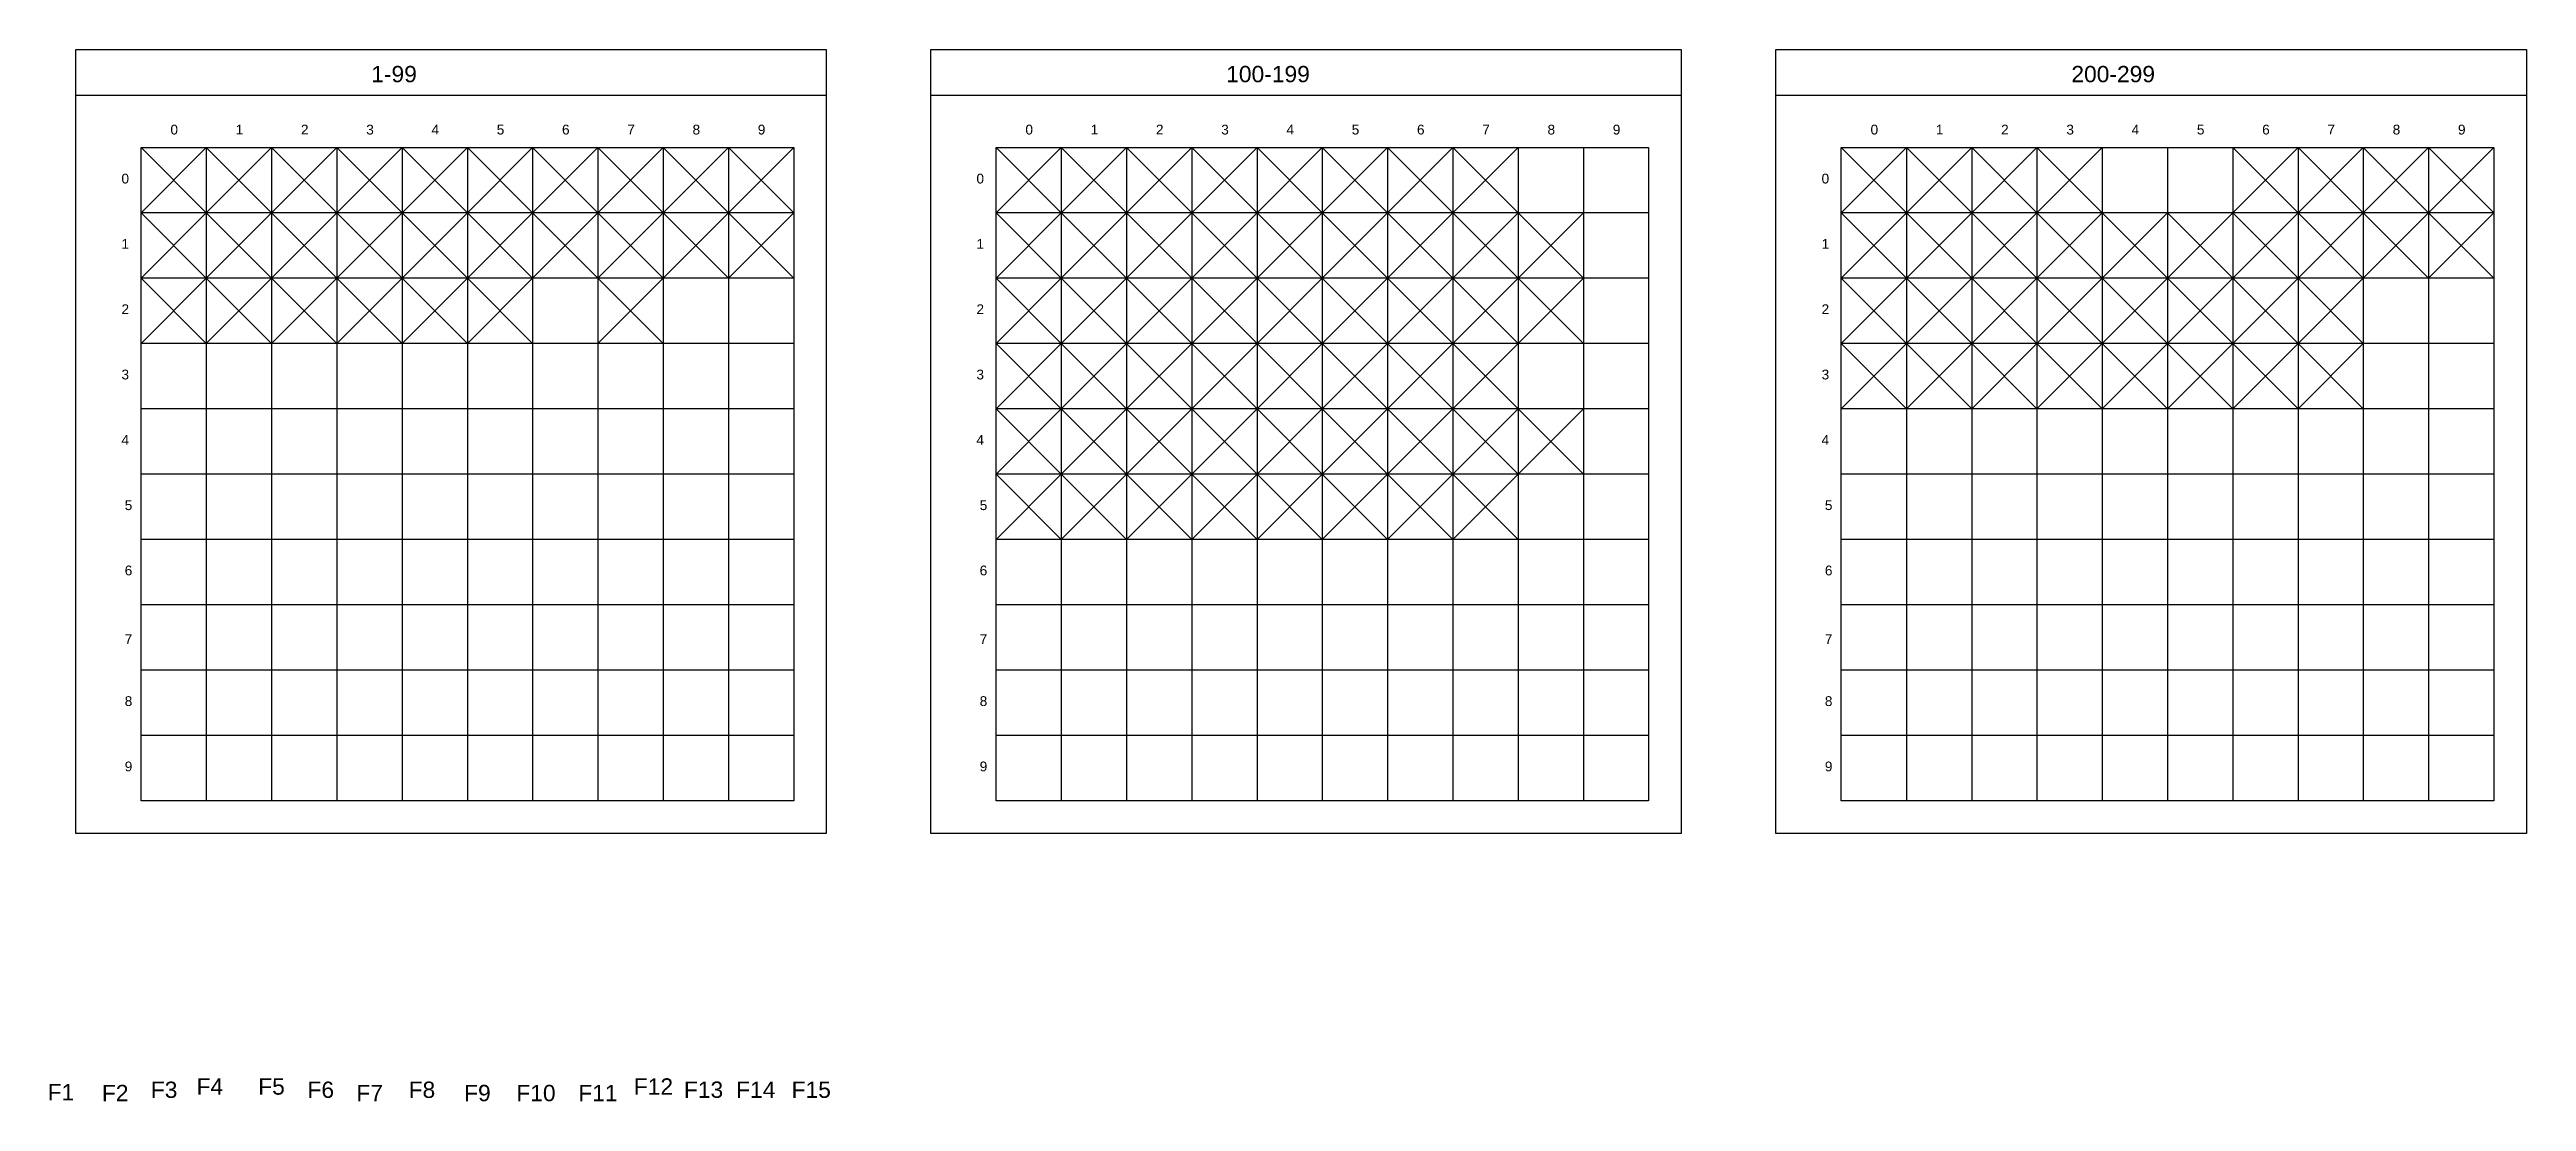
# Model space of a CAD drawing. Header units: millimetres. Extents: x 1674 to 4134, y 3039 to 4124.
# Drawn here: x 1690 to 2069.5, y 3879 to 4040 of the extents above; entities that cross this region are included whole.
import ezdxf
from ezdxf.enums import TextEntityAlignment as Align

# ---------------------------------------------------------------- set-up
doc = ezdxf.new("R2010")
doc.units = ezdxf.units.MM
doc.layers.add('Аппаратура', color=7, linetype='Continuous', lineweight=20)
doc.layers.add('Рамки', color=7, linetype='Continuous', lineweight=25)
doc.styles.get("Standard").update_dxf_attribs({"font": 'arial.ttf'})

msp = doc.modelspace()

# ---------------------------------------------------------------- texts
at = {"layer": 'Рамки'}
for s, p in [('1-99', (1739.27, 4035)), ('100-199', (1870.27, 4035)), ('200-299', (1999.77, 4035)), ('F12', (1779.5, 3880)), ('F1', (1689.69, 3879.13)), ('F2', (1698, 3879)), ('F3', (1705.5, 3879.5)), ('F4', (1712.5, 3880)), ('F5', (1721.95, 3880)), ('F6', (1729.5, 3879.5)), ('F7', (1737, 3879)), ('F8', (1745, 3879.5)), ('F9', (1753.5, 3879)), ('F10', (1761.5, 3879)), ('F11', (1771, 3879)), ('F13', (1787.18, 3879.51)), ('F14', (1795.18, 3879.51)), ('F15', (1803.68, 3879.51))]:
    msp.add_text(s, height=2.5).set_placement(p)
for s, p in [('0', (1708.5, 4027)), ('1', (1718.5, 4027)), ('2', (1728.5, 4027)), ('3', (1738.5, 4027)), ('4', (1748.5, 4027)), ('5', (1758.5, 4027)), ('6', (1768.5, 4027)), ('7', (1778.5, 4027)), ('8', (1788.5, 4027)), ('9', (1798.5, 4027)), ('0', (1839.5, 4027)), ('1', (1849.5, 4027)), ('2', (1859.5, 4027)), ('3', (1869.5, 4027)), ('4', (1879.5, 4027)), ('5', (1889.5, 4027)), ('6', (1899.5, 4027)), ('7', (1909.5, 4027)), ('8', (1919.5, 4027)), ('9', (1929.5, 4027)), ('0', (1969, 4027)), ('1', (1979, 4027)), ('2', (1989, 4027)), ('3', (1999, 4027)), ('4', (2009, 4027)), ('5', (2019, 4027)), ('6', (2029, 4027)), ('7', (2039, 4027)), ('8', (2049, 4027)), ('9', (2059, 4027))]:
    msp.add_text(s, height=1.5, dxfattribs=at).set_placement(p)
for s, p in [('0', (1701.58, 4021)), ('0', (1832.58, 4021)), ('0', (1962.08, 4021)), ('1', (1701.58, 4011)), ('1', (1832.58, 4011)), ('1', (1962.08, 4011)), ('2', (1701.58, 4001)), ('2', (1832.58, 4001)), ('2', (1962.08, 4001)), ('3', (1701.58, 3991)), ('3', (1832.58, 3991)), ('3', (1962.08, 3991)), ('4', (1701.58, 3981)), ('4', (1832.58, 3981)), ('4', (1962.08, 3981)), ('5', (1702.08, 3971)), ('5', (1833.08, 3971)), ('5', (1962.58, 3971)), ('6', (1702.08, 3961)), ('6', (1833.08, 3961)), ('6', (1962.58, 3961)), ('7', (1702.08, 3950.5)), ('7', (1833.08, 3950.5)), ('7', (1962.58, 3950.5)), ('8', (1702.08, 3941)), ('8', (1833.08, 3941)), ('8', (1962.58, 3941)), ('9', (1702.08, 3931)), ('9', (1833.08, 3931)), ('9', (1962.58, 3931))]:
    msp.add_text(s, height=1.5, dxfattribs=at).set_placement(p, align=Align.TOP_CENTER)

# ---------------------------------------------------------------- linework, layer by layer
at = {"layer": 'Аппаратура'}
for p, q in [((1704, 4015), (1714, 4025)), ((1704, 4025), (1714, 4015)), ((1714, 4015), (1724, 4025)), ((1714, 4025), (1724, 4015)), ((1724, 4015), (1734, 4025)), ((1724, 4025), (1734, 4015)), ((1734, 4015), (1744, 4025)), ((1734, 4025), (1744, 4015)), ((1744, 4015), (1754, 4025)), ((1744, 4025), (1754, 4015)), ((1754, 4015), (1764, 4025)), ((1754, 4025), (1764, 4015)), ((1764, 4015), (1774, 4025)), ((1764, 4025), (1774, 4015)), ((1774, 4015), (1784, 4025)), ((1774, 4025), (1784, 4015)), ((1784, 4015), (1794, 4025)), ((1784, 4025), (1794, 4015)), ((1794, 4015), (1804, 4025)), ((1794, 4025), (1804, 4015)), ((1835, 4015), (1845, 4025)), ((1835, 4025), (1845, 4015)), ((1845, 4015), (1855, 4025)), ((1845, 4025), (1855, 4015)), ((1855, 4015), (1865, 4025)), ((1855, 4025), (1865, 4015)), ((1865, 4015), (1875, 4025)), ((1865, 4025), (1875, 4015)), ((1875, 4015), (1885, 4025)), ((1875, 4025), (1885, 4015)), ((1885, 4015), (1895, 4025)), ((1885, 4025), (1895, 4015)), ((1895, 4015), (1905, 4025)), ((1895, 4025), (1905, 4015)), ((1905, 4015), (1915, 4025)), ((1905, 4025), (1915, 4015)), ((1964.5, 4015), (1974.5, 4025)), ((1964.5, 4025), (1974.5, 4015)), ((1974.5, 4015), (1984.5, 4025)), ((1974.5, 4025), (1984.5, 4015)), ((1984.5, 4015), (1994.5, 4025)), ((1984.5, 4025), (1994.5, 4015)), ((1994.5, 4015), (2004.5, 4025)), ((1994.5, 4025), (2004.5, 4015)), ((2024.5, 4015), (2034.5, 4025)), ((2024.5, 4025), (2034.5, 4015)), ((2034.5, 4015), (2044.5, 4025)), ((2034.5, 4025), (2044.5, 4015)), ((2044.5, 4015), (2054.5, 4025)), ((2044.5, 4025), (2054.5, 4015)), ((2054.5, 4015), (2064.5, 4025)), ((2054.5, 4025), (2064.5, 4015)), ((1704, 4005), (1714, 4015)), ((1704, 4015), (1714, 4005)), ((1714, 4005), (1724, 4015)), ((1714, 4015), (1724, 4005)), ((1724, 4005), (1734, 4015)), ((1724, 4015), (1734, 4005)), ((1734, 4005), (1744, 4015)), ((1734, 4015), (1744, 4005)), ((1744, 4005), (1754, 4015)), ((1744, 4015), (1754, 4005)), ((1754, 4005), (1764, 4015)), ((1754, 4015), (1764, 4005)), ((1764, 4005), (1774, 4015)), ((1764, 4015), (1774, 4005)), ((1774, 4005), (1784, 4015)), ((1774, 4015), (1784, 4005)), ((1784, 4005), (1794, 4015)), ((1784, 4015), (1794, 4005)), ((1794, 4005), (1804, 4015)), ((1794, 4015), (1804, 4005)), ((1835, 4005), (1845, 4015)), ((1835, 4015), (1845, 4005)), ((1845, 4005), (1855, 4015)), ((1845, 4015), (1855, 4005)), ((1855, 4005), (1865, 4015)), ((1855, 4015), (1865, 4005)), ((1865, 4005), (1875, 4015)), ((1865, 4015), (1875, 4005)), ((1875, 4005), (1885, 4015)), ((1875, 4015), (1885, 4005)), ((1885, 4005), (1895, 4015)), ((1885, 4015), (1895, 4005)), ((1895, 4005), (1905, 4015)), ((1895, 4015), (1905, 4005)), ((1905, 4005), (1915, 4015)), ((1905, 4015), (1915, 4005)), ((1915, 4005), (1925, 4015)), ((1915, 4015), (1925, 4005)), ((1964.5, 4005), (1974.5, 4015)), ((1964.5, 4015), (1974.5, 4005)), ((1974.5, 4005), (1984.5, 4015)), ((1974.5, 4015), (1984.5, 4005)), ((1984.5, 4005), (1994.5, 4015)), ((1984.5, 4015), (1994.5, 4005)), ((1994.5, 4005), (2004.5, 4015)), ((1994.5, 4015), (2004.5, 4005)), ((2004.5, 4005), (2014.5, 4015)), ((2004.5, 4015), (2014.5, 4005)), ((2014.5, 4005), (2024.5, 4015)), ((2014.5, 4015), (2024.5, 4005)), ((2024.5, 4005), (2034.5, 4015)), ((2024.5, 4015), (2034.5, 4005)), ((2034.5, 4005), (2044.5, 4015)), ((2034.5, 4015), (2044.5, 4005)), ((2044.5, 4005), (2054.5, 4015)), ((2044.5, 4015), (2054.5, 4005)), ((2054.5, 4005), (2064.5, 4015)), ((2054.5, 4015), (2064.5, 4005)), ((1704, 3995), (1714, 4005)), ((1704, 4005), (1714, 3995)), ((1714, 3995), (1724, 4005)), ((1714, 4005), (1724, 3995)), ((1724, 3995), (1734, 4005)), ((1724, 4005), (1734, 3995)), ((1734, 3995), (1744, 4005)), ((1734, 4005), (1744, 3995)), ((1744, 3995), (1754, 4005)), ((1744, 4005), (1754, 3995)), ((1754, 3995), (1764, 4005)), ((1754, 4005), (1764, 3995)), ((1774, 3995), (1784, 4005)), ((1774, 4005), (1784, 3995)), ((1835, 3995), (1845, 4005)), ((1835, 4005), (1845, 3995)), ((1845, 3995), (1855, 4005)), ((1845, 4005), (1855, 3995)), ((1855, 3995), (1865, 4005)), ((1855, 4005), (1865, 3995)), ((1865, 3995), (1875, 4005)), ((1865, 4005), (1875, 3995)), ((1875, 3995), (1885, 4005)), ((1875, 4005), (1885, 3995)), ((1885, 3995), (1895, 4005)), ((1885, 4005), (1895, 3995)), ((1895, 3995), (1905, 4005)), ((1895, 4005), (1905, 3995)), ((1905, 3995), (1915, 4005)), ((1905, 4005), (1915, 3995)), ((1915, 3995), (1925, 4005)), ((1915, 4005), (1925, 3995)), ((1964.5, 3995), (1974.5, 4005)), ((1964.5, 4005), (1974.5, 3995)), ((1974.5, 3995), (1984.5, 4005)), ((1974.5, 4005), (1984.5, 3995)), ((1984.5, 3995), (1994.5, 4005)), ((1984.5, 4005), (1994.5, 3995)), ((1994.5, 3995), (2004.5, 4005)), ((1994.5, 4005), (2004.5, 3995)), ((2004.5, 3995), (2014.5, 4005)), ((2004.5, 4005), (2014.5, 3995)), ((2014.5, 3995), (2024.5, 4005)), ((2014.5, 4005), (2024.5, 3995)), ((2024.5, 3995), (2034.5, 4005)), ((2024.5, 4005), (2034.5, 3995)), ((2034.5, 3995), (2044.5, 4005)), ((2034.5, 4005), (2044.5, 3995)), ((1835, 3985), (1845, 3995)), ((1835, 3995), (1845, 3985)), ((1845, 3985), (1855, 3995)), ((1845, 3995), (1855, 3985)), ((1855, 3985), (1865, 3995)), ((1855, 3995), (1865, 3985)), ((1865, 3985), (1875, 3995)), ((1865, 3995), (1875, 3985)), ((1875, 3985), (1885, 3995)), ((1875, 3995), (1885, 3985)), ((1885, 3985), (1895, 3995)), ((1885, 3995), (1895, 3985)), ((1895, 3985), (1905, 3995)), ((1895, 3995), (1905, 3985)), ((1905, 3985), (1915, 3995)), ((1905, 3995), (1915, 3985)), ((1964.5, 3985), (1974.5, 3995)), ((1964.5, 3995), (1974.5, 3985)), ((1974.5, 3985), (1984.5, 3995)), ((1974.5, 3995), (1984.5, 3985)), ((1984.5, 3985), (1994.5, 3995)), ((1984.5, 3995), (1994.5, 3985)), ((1994.5, 3985), (2004.5, 3995)), ((1994.5, 3995), (2004.5, 3985)), ((2004.5, 3985), (2014.5, 3995)), ((2004.5, 3995), (2014.5, 3985)), ((2014.5, 3985), (2024.5, 3995)), ((2014.5, 3995), (2024.5, 3985)), ((2024.5, 3985), (2034.5, 3995)), ((2024.5, 3995), (2034.5, 3985)), ((2034.5, 3985), (2044.5, 3995)), ((2034.5, 3995), (2044.5, 3985)), ((1835, 3975), (1845, 3985)), ((1835, 3985), (1845, 3975)), ((1845, 3975), (1855, 3985)), ((1845, 3985), (1855, 3975)), ((1855, 3975), (1865, 3985)), ((1855, 3985), (1865, 3975)), ((1865, 3975), (1875, 3985)), ((1865, 3985), (1875, 3975)), ((1875, 3975), (1885, 3985)), ((1875, 3985), (1885, 3975)), ((1885, 3975), (1895, 3985)), ((1885, 3985), (1895, 3975)), ((1895, 3975), (1905, 3985)), ((1895, 3985), (1905, 3975)), ((1905, 3975), (1915, 3985)), ((1905, 3985), (1915, 3975)), ((1915, 3975), (1925, 3985)), ((1915, 3985), (1925, 3975)), ((1835, 3965), (1845, 3975)), ((1835, 3975), (1845, 3965)), ((1845, 3965), (1855, 3975)), ((1845, 3975), (1855, 3965)), ((1855, 3965), (1865, 3975)), ((1855, 3975), (1865, 3965)), ((1865, 3965), (1875, 3975)), ((1865, 3975), (1875, 3965)), ((1875, 3965), (1885, 3975)), ((1875, 3975), (1885, 3965)), ((1885, 3965), (1895, 3975)), ((1885, 3975), (1895, 3965)), ((1895, 3965), (1905, 3975)), ((1895, 3975), (1905, 3965)), ((1905, 3965), (1915, 3975)), ((1905, 3975), (1915, 3965))]:
    msp.add_line(p, q, dxfattribs=at)
at = {"layer": 'Рамки'}
for p, q in [((1694, 4033), (1809, 4033)), ((1825, 4033), (1940, 4033)), ((1954.5, 4033), (2069.5, 4033)), ((1714, 4025), (1714, 3925)), ((1724, 4025), (1724, 3925)), ((1734, 4025), (1734, 3925)), ((1744, 4025), (1744, 3925)), ((1754, 4025), (1754, 3925)), ((1764, 4025), (1764, 3925)), ((1774, 4025), (1774, 3925)), ((1784, 4025), (1784, 3925)), ((1794, 4025), (1794, 3925)), ((1845, 4025), (1845, 3925)), ((1855, 4025), (1855, 3925)), ((1865, 4025), (1865, 3925)), ((1875, 4025), (1875, 3925)), ((1885, 4025), (1885, 3925)), ((1895, 4025), (1895, 3925)), ((1905, 4025), (1905, 3925)), ((1915, 4025), (1915, 3925)), ((1925, 4025), (1925, 3925)), ((1974.5, 4025), (1974.5, 3925)), ((1984.5, 4025), (1984.5, 3925)), ((1994.5, 4025), (1994.5, 3925)), ((2004.5, 4025), (2004.5, 3925)), ((2014.5, 4025), (2014.5, 3925)), ((2024.5, 4025), (2024.5, 3925)), ((2034.5, 4025), (2034.5, 3925)), ((2044.5, 4025), (2044.5, 3925)), ((2054.5, 4025), (2054.5, 3925)), ((1804, 4015), (1704, 4015)), ((1935, 4015), (1835, 4015)), ((2064.5, 4015), (1964.5, 4015)), ((1804, 4005), (1704, 4005)), ((1935, 4005), (1835, 4005)), ((2064.5, 4005), (1964.5, 4005)), ((1804, 3995), (1704, 3995)), ((1935, 3995), (1835, 3995)), ((2064.5, 3995), (1964.5, 3995)), ((1804, 3985), (1704, 3985)), ((1935, 3985), (1835, 3985)), ((2064.5, 3985), (1964.5, 3985)), ((1804, 3975), (1704, 3975)), ((1935, 3975), (1835, 3975)), ((2064.5, 3975), (1964.5, 3975)), ((1804, 3965), (1704, 3965)), ((1935, 3965), (1835, 3965)), ((2064.5, 3965), (1964.5, 3965)), ((1804, 3955), (1704, 3955)), ((1935, 3955), (1835, 3955)), ((2064.5, 3955), (1964.5, 3955)), ((1804, 3945), (1704, 3945)), ((1935, 3945), (1835, 3945)), ((2064.5, 3945), (1964.5, 3945)), ((1804, 3935), (1704, 3935)), ((1935, 3935), (1835, 3935)), ((2064.5, 3935), (1964.5, 3935))]:
    msp.add_line(p, q, dxfattribs=at)
for points in [[(1694, 4040), (1809, 4040), (1809, 3920), (1694, 3920)], [(1825, 4040), (1940, 4040), (1940, 3920), (1825, 3920)], [(1954.5, 4040), (2069.5, 4040), (2069.5, 3920), (1954.5, 3920)], [(1704, 4025), (1804, 4025), (1804, 3925), (1704, 3925)], [(1835, 4025), (1935, 4025), (1935, 3925), (1835, 3925)], [(1964.5, 4025), (2064.5, 4025), (2064.5, 3925), (1964.5, 3925)]]:
    msp.add_lwpolyline(points, close=True, dxfattribs=at)

msp.set_redraw_order([(e.dxf.handle, doc.entitydb.next_handle()) for e in msp.query("TEXT MTEXT ATTDEF DIMENSION ARC_DIMENSION")])  # texts and dimensions are drawn at this point

doc.saveas('drawing.dxf')
